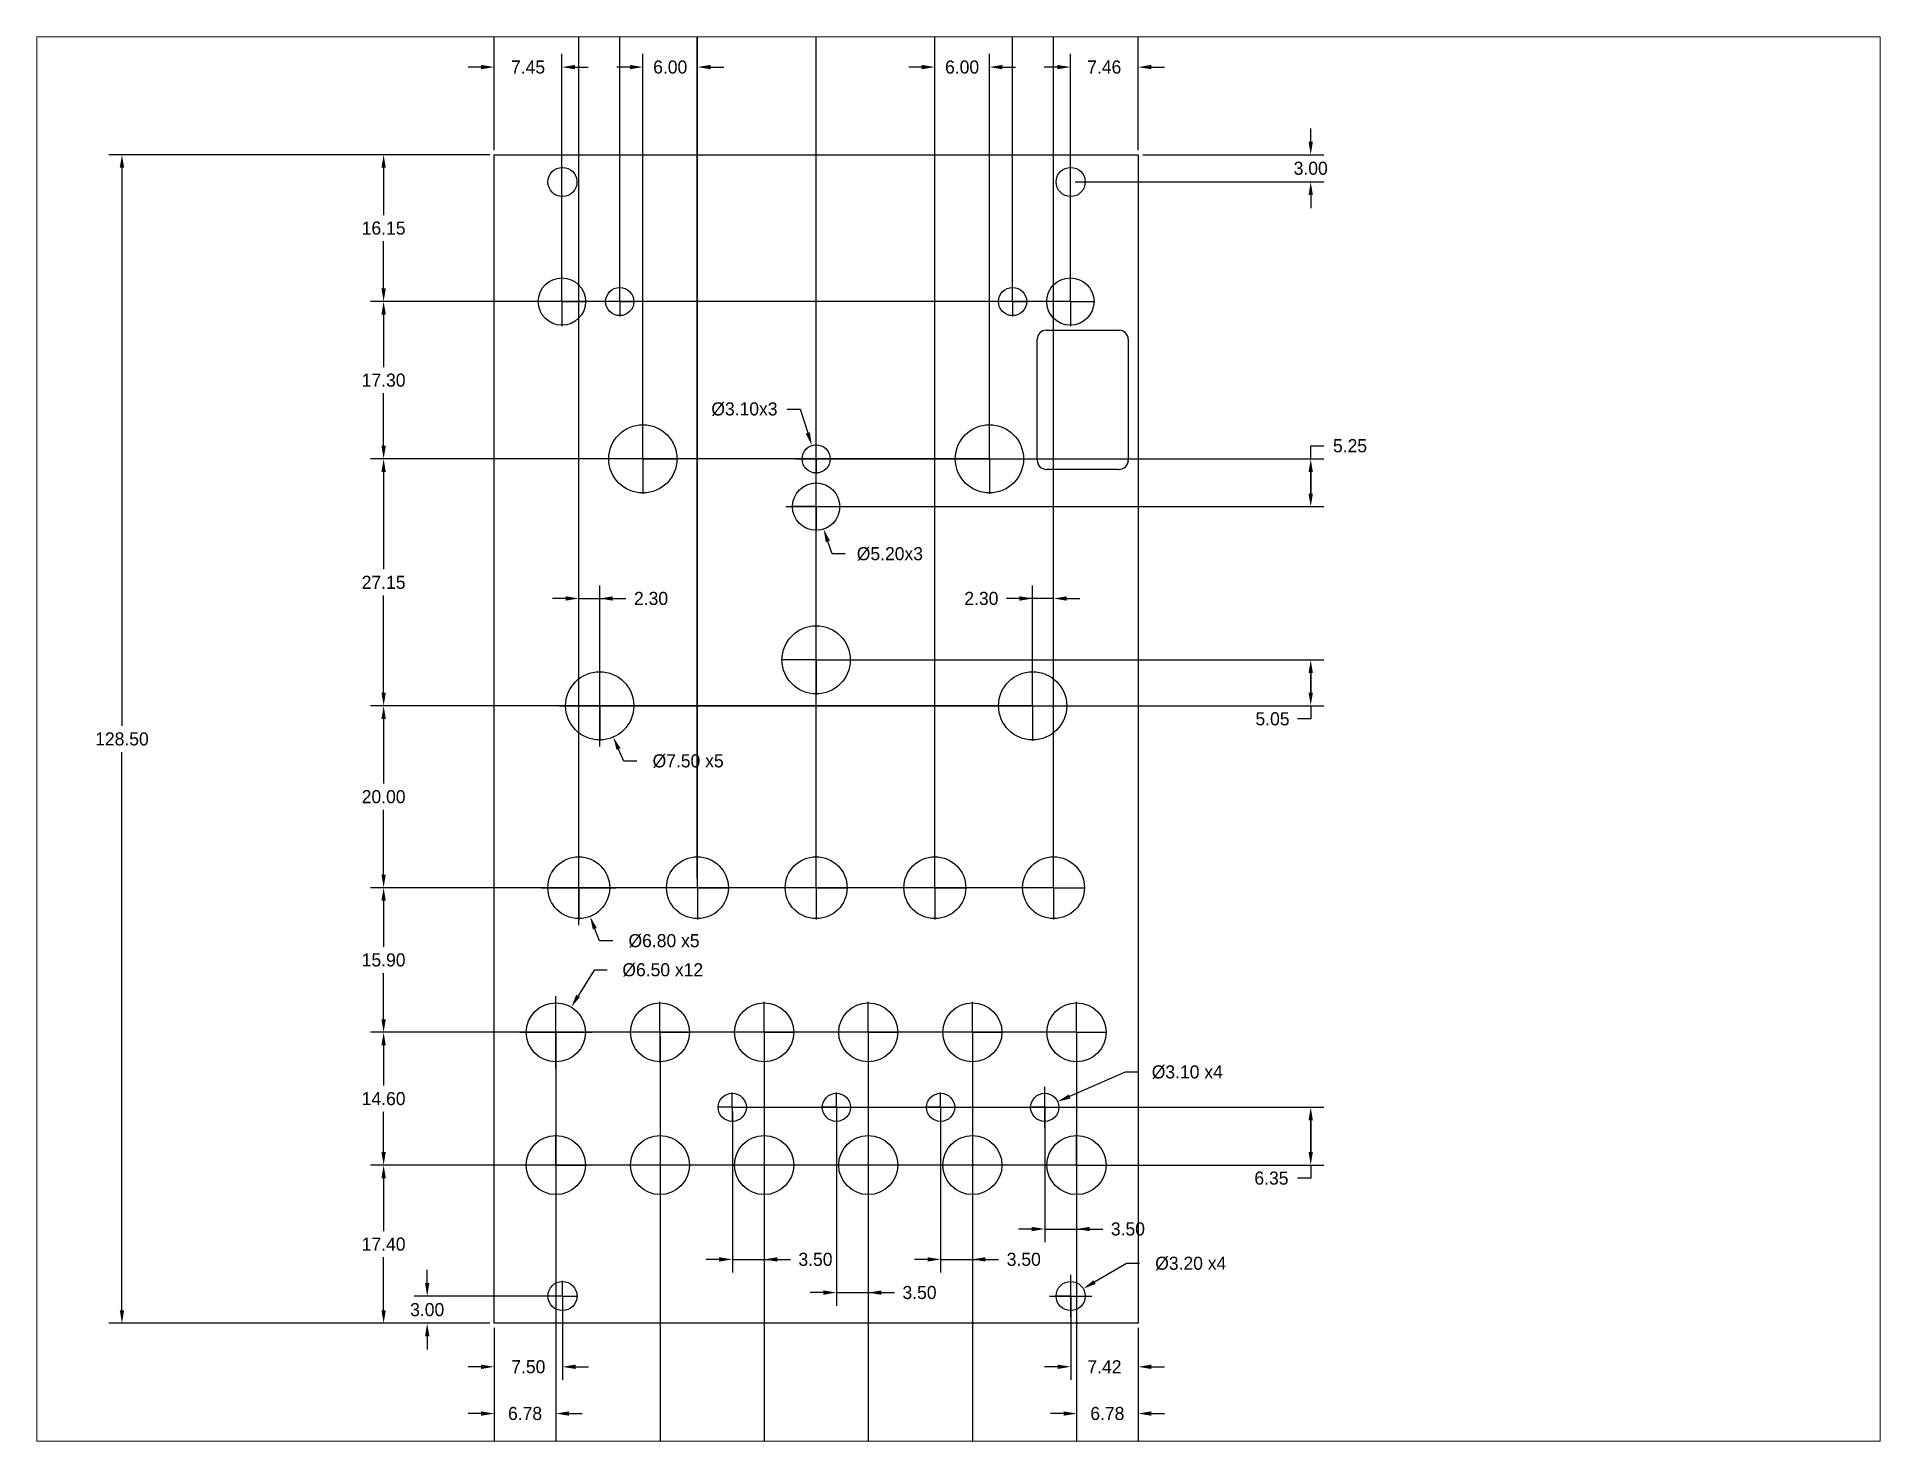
# Paper-space layout 'Sheet2' of a CAD drawing. Header units: millimetres. Extents: x 1.05 to 9.45, y 0.8 to 7.2.
# The model-space entities are those that its viewports show. They can reach past a viewport. Long polylines and large blocks are cut down to what shows.
import ezdxf

# ---------------------------------------------------------------- set-up
doc = ezdxf.new("R2010")
doc.units = ezdxf.units.MM
doc.header["$LTSCALE"] = 10
doc.header["$MEASUREMENT"] = 0
doc.header["$PDSIZE"] = -5
for name, color, linetype in [('Dimensions', 1, 'Continuous'), ('LamageArriere', 2, 'Continuous'), ('Panel', 7, 'Continuous')]:
    doc.layers.add(name, color=color, linetype=linetype)
doc.dimstyles.get("Standard").update_dxf_attribs({"dimscale": 8, "dimtxt": 0.18, "dimasz": 0.18, "dimexe": 0.18, "dimexo": 0.0625, "dimgap": 0.09, "dimtad": 0, "dimtih": 1, "dimtoh": 1, "dimzin": 0, "dimdsep": 46, "dimtxsty": 'Standard', "dimcen": -0.09, "dimadec": 0, "dimazin": 0, "dimtfac": 1, "dimtdec": 4, "dimtofl": 0, "dimtmove": 0, "dimatfit": 3, "dimfxl": 1, "dimtolj": 1, "dimtzin": 0, "dimarcsym": 0})

psp = doc.layouts.new('Sheet2')

msp = doc.modelspace()

# ---------------------------------------------------------------- blocks, each defined once
blk = doc.blocks.new('*D143')
at = {"layer": 'Defpoints', "color": 0}
for p in [(0.34, 0), (71.14, 0), (71.14, -43.05)]:
    blk.add_point(p, dxfattribs=at)
at = {"layer": 'Dimensions', "color": 0, "lineweight": -2}
for p, q in [((0.34, -0.5), (0.34, -44.49)), ((71.14, -0.5), (71.14, -44.49)), ((1.78, -43.05), (32.38, -43.05)), ((69.7, -43.05), (39.1, -43.05))]:
    blk.add_line(p, q, dxfattribs=at)
at = {"layer": 'Dimensions', "color": 0}
for points in [[(1.78, -42.81), (1.78, -43.29), (0.34, -43.05)], [(69.7, -43.29), (69.7, -42.81), (71.14, -43.05)]]:
    blk.add_solid(points, dxfattribs=at)
at = {"layer": 'Dimensions', "color": 0, "insert": (35.74, -43.05), "char_height": 1.44, "attachment_point": 5}
blk.add_mtext('\\A1;70.80', dxfattribs=at)
blk = doc.blocks.new('*D144')
at = {"layer": 'Defpoints', "color": 0}
for p in [(-40.59, 128.5), (0.34, 128.5), (0.34, 0)]:
    blk.add_point(p, dxfattribs=at)
at = {"layer": 'Dimensions', "color": 0, "lineweight": -2}
for p, q in [((-0.16, 128.5), (-42.03, 128.5)), ((-40.59, 127.06), (-40.59, 65.69)), ((-40.59, 1.44), (-40.59, 62.81)), ((-0.16, 0), (-42.03, 0))]:
    blk.add_line(p, q, dxfattribs=at)
at = {"layer": 'Dimensions', "color": 0}
for points in [[(-40.35, 127.06), (-40.83, 127.06), (-40.59, 128.5)], [(-40.83, 1.44), (-40.35, 1.44), (-40.59, 0)]]:
    blk.add_solid(points, dxfattribs=at)
at = {"layer": 'Dimensions', "color": 0, "insert": (-40.59, 64.25), "char_height": 1.44, "attachment_point": 5}
blk.add_mtext('\\A1;128.50', dxfattribs=at)
blk = doc.blocks.new('*D145')
at = {"layer": 'Defpoints', "color": 0}
for p in [(7.12, 32), (0.34, 0), (7.12, -9.92)]:
    blk.add_point(p, dxfattribs=at)
at = {"layer": 'Dimensions', "color": 0, "lineweight": -2}
for p, q in [((7.12, 31.5), (7.12, -11.36)), ((0.34, -0.5), (0.34, -11.36)), ((-1.1, -9.92), (-2.54, -9.92)), ((8.56, -9.92), (10, -9.92))]:
    blk.add_line(p, q, dxfattribs=at)
at = {"layer": 'Dimensions', "color": 0}
for points in [[(-1.1, -10.16), (-1.1, -9.68), (0.34, -9.92)], [(8.56, -9.68), (8.56, -10.16), (7.12, -9.92)]]:
    blk.add_solid(points, dxfattribs=at)
at = {"layer": 'Dimensions', "color": 0, "insert": (3.73, -9.92), "char_height": 1.44, "attachment_point": 5}
blk.add_mtext('\\A1;6.78', dxfattribs=at)
blk = doc.blocks.new('*D146')
at = {"layer": 'Defpoints', "color": 0}
for p in [(7.12, 32), (18.57, 32), (18.57, -15.67)]:
    blk.add_point(p, dxfattribs=at)
at = {"layer": 'Dimensions', "color": 0, "lineweight": -2}
for p, q in [((7.12, 31.5), (7.12, -17.11)), ((18.57, 31.5), (18.57, -17.11)), ((8.56, -15.67), (9.72, -15.67)), ((17.12, -15.67), (15.96, -15.67))]:
    blk.add_line(p, q, dxfattribs=at)
at = {"layer": 'Dimensions', "color": 0}
for points in [[(8.56, -15.43), (8.56, -15.91), (7.12, -15.67)], [(17.12, -15.91), (17.12, -15.43), (18.57, -15.67)]]:
    blk.add_solid(points, dxfattribs=at)
at = {"layer": 'Dimensions', "color": 0, "insert": (12.84, -15.67), "char_height": 1.44, "attachment_point": 5}
blk.add_mtext('\\A1;11.45', dxfattribs=at)
blk = doc.blocks.new('*D147')
at = {"layer": 'Defpoints', "color": 0}
for p in [(18.57, 32), (30.02, 32), (30.02, -15.67)]:
    blk.add_point(p, dxfattribs=at)
at = {"layer": 'Dimensions', "color": 0, "lineweight": -2}
for p, q in [((18.57, 31.5), (18.57, -17.11)), ((30.02, 31.5), (30.02, -17.11)), ((20.01, -15.67), (21.17, -15.67)), ((28.57, -15.67), (27.41, -15.67))]:
    blk.add_line(p, q, dxfattribs=at)
at = {"layer": 'Dimensions', "color": 0}
for points in [[(20.01, -15.43), (20.01, -15.91), (18.57, -15.67)], [(28.57, -15.91), (28.57, -15.43), (30.02, -15.67)]]:
    blk.add_solid(points, dxfattribs=at)
at = {"layer": 'Dimensions', "color": 0, "insert": (24.29, -15.67), "char_height": 1.44, "attachment_point": 5}
blk.add_mtext('\\A1;11.45', dxfattribs=at)
blk = doc.blocks.new('*D148')
at = {"layer": 'Defpoints', "color": 0}
for p in [(30.02, 32), (41.47, 32), (41.47, -15.67)]:
    blk.add_point(p, dxfattribs=at)
at = {"layer": 'Dimensions', "color": 0, "lineweight": -2}
for p, q in [((30.02, 31.5), (30.02, -17.11)), ((41.47, 31.5), (41.47, -17.11)), ((31.46, -15.67), (32.62, -15.67)), ((40.03, -15.67), (38.86, -15.67))]:
    blk.add_line(p, q, dxfattribs=at)
at = {"layer": 'Dimensions', "color": 0}
for points in [[(31.46, -15.43), (31.46, -15.91), (30.02, -15.67)], [(40.03, -15.91), (40.03, -15.43), (41.47, -15.67)]]:
    blk.add_solid(points, dxfattribs=at)
at = {"layer": 'Dimensions', "color": 0, "insert": (35.74, -15.67), "char_height": 1.44, "attachment_point": 5}
blk.add_mtext('\\A1;11.45', dxfattribs=at)
blk = doc.blocks.new('*D149')
at = {"layer": 'Defpoints', "color": 0}
for p in [(41.47, 32), (52.92, 32), (52.92, -15.67)]:
    blk.add_point(p, dxfattribs=at)
at = {"layer": 'Dimensions', "color": 0, "lineweight": -2}
for p, q in [((41.47, 31.5), (41.47, -17.11)), ((52.92, 31.5), (52.92, -17.11)), ((42.91, -15.67), (44.07, -15.67)), ((51.48, -15.67), (50.31, -15.67))]:
    blk.add_line(p, q, dxfattribs=at)
at = {"layer": 'Dimensions', "color": 0}
for points in [[(42.91, -15.43), (42.91, -15.91), (41.47, -15.67)], [(51.48, -15.91), (51.48, -15.43), (52.92, -15.67)]]:
    blk.add_solid(points, dxfattribs=at)
at = {"layer": 'Dimensions', "color": 0, "insert": (47.19, -15.67), "char_height": 1.44, "attachment_point": 5}
blk.add_mtext('\\A1;11.45', dxfattribs=at)
blk = doc.blocks.new('*D150')
at = {"layer": 'Defpoints', "color": 0}
for p in [(52.92, 32), (64.37, 32), (64.37, -15.67)]:
    blk.add_point(p, dxfattribs=at)
at = {"layer": 'Dimensions', "color": 0, "lineweight": -2}
for p, q in [((52.92, 31.5), (52.92, -17.11)), ((64.37, 31.5), (64.37, -17.11)), ((54.35, -15.67), (55.52, -15.67)), ((62.93, -15.67), (61.76, -15.67))]:
    blk.add_line(p, q, dxfattribs=at)
at = {"layer": 'Dimensions', "color": 0}
for points in [[(54.35, -15.43), (54.35, -15.91), (52.92, -15.67)], [(62.93, -15.91), (62.93, -15.43), (64.37, -15.67)]]:
    blk.add_solid(points, dxfattribs=at)
at = {"layer": 'Dimensions', "color": 0, "insert": (58.64, -15.67), "char_height": 1.44, "attachment_point": 5}
blk.add_mtext('\\A1;11.45', dxfattribs=at)
blk = doc.blocks.new('*D151')
at = {"layer": 'Defpoints', "color": 0}
for p in [(64.37, 32), (71.14, 0), (64.37, -9.92)]:
    blk.add_point(p, dxfattribs=at)
at = {"layer": 'Dimensions', "color": 0, "lineweight": -2}
for p, q in [((64.37, 31.5), (64.37, -11.36)), ((71.14, -0.5), (71.14, -11.36)), ((62.93, -9.92), (61.49, -9.92)), ((72.58, -9.92), (74.02, -9.92))]:
    blk.add_line(p, q, dxfattribs=at)
at = {"layer": 'Dimensions', "color": 0}
for points in [[(62.93, -10.16), (62.93, -9.68), (64.37, -9.92)], [(72.58, -9.68), (72.58, -10.16), (71.14, -9.92)]]:
    blk.add_solid(points, dxfattribs=at)
at = {"layer": 'Dimensions', "color": 0, "insert": (67.75, -9.92), "char_height": 1.44, "attachment_point": 5}
blk.add_mtext('\\A1;6.78', dxfattribs=at)
blk = doc.blocks.new('*D152')
at = {"layer": 'Defpoints', "color": 0}
for p in [(7.84, 3), (-7.03, 0), (0.34, 0)]:
    blk.add_point(p, dxfattribs=at)
at = {"layer": 'Dimensions', "color": 0, "lineweight": -2}
for p, q in [((-7.03, 4.44), (-7.03, 5.88)), ((7.34, 3), (-8.47, 3)), ((-0.16, 0), (-8.47, 0)), ((-7.03, -1.44), (-7.03, -2.88))]:
    blk.add_line(p, q, dxfattribs=at)
at = {"layer": 'Dimensions', "color": 0}
for points in [[(-7.27, 4.44), (-6.79, 4.44), (-7.03, 3)], [(-6.79, -1.44), (-7.27, -1.44), (-7.03, 0)]]:
    blk.add_solid(points, dxfattribs=at)
at = {"layer": 'Dimensions', "color": 0, "insert": (-7.03, 1.5), "char_height": 1.44, "attachment_point": 5}
blk.add_mtext('\\A1;3.00', dxfattribs=at)
blk = doc.blocks.new('*D153')
at = {"layer": 'Defpoints', "color": 0}
for p in [(63.72, 3), (71.14, 0), (63.72, -4.78)]:
    blk.add_point(p, dxfattribs=at)
at = {"layer": 'Dimensions', "color": 0, "lineweight": -2}
for p, q in [((63.72, 2.5), (63.72, -6.22)), ((71.14, -0.5), (71.14, -6.22)), ((62.28, -4.78), (60.84, -4.78)), ((72.58, -4.78), (74.02, -4.78))]:
    blk.add_line(p, q, dxfattribs=at)
at = {"layer": 'Dimensions', "color": 0}
for points in [[(62.28, -5.02), (62.28, -4.54), (63.72, -4.78)], [(72.58, -4.54), (72.58, -5.02), (71.14, -4.78)]]:
    blk.add_solid(points, dxfattribs=at)
at = {"layer": 'Dimensions', "color": 0, "insert": (67.43, -4.78), "char_height": 1.44, "attachment_point": 5}
blk.add_mtext('\\A1;7.42', dxfattribs=at)
blk = doc.blocks.new('*D154')
at = {"layer": 'Defpoints', "color": 0}
for p in [(7.84, 3), (0.34, 0), (7.84, -4.78)]:
    blk.add_point(p, dxfattribs=at)
at = {"layer": 'Dimensions', "color": 0, "lineweight": -2}
for p, q in [((7.84, 2.5), (7.84, -6.22)), ((0.34, -0.5), (0.34, -6.22)), ((-1.1, -4.78), (-2.54, -4.78)), ((9.28, -4.78), (10.72, -4.78))]:
    blk.add_line(p, q, dxfattribs=at)
at = {"layer": 'Dimensions', "color": 0}
for points in [[(-1.1, -5.02), (-1.1, -4.54), (0.34, -4.78)], [(9.28, -4.54), (9.28, -5.02), (7.84, -4.78)]]:
    blk.add_solid(points, dxfattribs=at)
at = {"layer": 'Dimensions', "color": 0, "insert": (4.09, -4.78), "char_height": 1.44, "attachment_point": 5}
blk.add_mtext('\\A1;7.50', dxfattribs=at)
blk = doc.blocks.new('*D157')
at = {"layer": 'Defpoints', "color": 0}
for p in [(52.92, 32), (49.42, 23.75), (52.92, 7.03)]:
    blk.add_point(p, dxfattribs=at)
at = {"layer": 'Dimensions', "color": 0, "lineweight": -2}
for p, q in [((52.92, 31.5), (52.92, 5.59)), ((49.42, 23.25), (49.42, 5.59)), ((47.98, 7.03), (46.54, 7.03)), ((49.42, 7.03), (55.8, 7.03))]:
    blk.add_line(p, q, dxfattribs=at)
at = {"layer": 'Dimensions', "color": 0}
for points in [[(47.98, 6.79), (47.98, 7.27), (49.42, 7.03)], [(54.35, 7.27), (54.35, 6.79), (52.92, 7.03)]]:
    blk.add_solid(points, dxfattribs=at)
at = {"layer": 'Dimensions', "color": 0, "insert": (58.56, 7.03), "char_height": 1.44, "attachment_point": 5}
blk.add_mtext('\\A1;3.50', dxfattribs=at)
blk = doc.blocks.new('*D158')
at = {"layer": 'Defpoints', "color": 0}
for p in [(37.97, 23.75), (41.47, 17.4), (41.47, 3.38)]:
    blk.add_point(p, dxfattribs=at)
at = {"layer": 'Dimensions', "color": 0, "lineweight": -2}
for p, q in [((37.97, 23.25), (37.97, 1.94)), ((41.47, 16.9), (41.47, 1.94)), ((36.53, 3.38), (35.09, 3.38)), ((37.97, 3.38), (44.34, 3.38))]:
    blk.add_line(p, q, dxfattribs=at)
at = {"layer": 'Dimensions', "color": 0}
for points in [[(36.53, 3.14), (36.53, 3.62), (37.97, 3.38)], [(42.91, 3.62), (42.91, 3.14), (41.47, 3.38)]]:
    blk.add_solid(points, dxfattribs=at)
at = {"layer": 'Dimensions', "color": 0, "insert": (47.1, 3.38), "char_height": 1.44, "attachment_point": 5}
blk.add_mtext('\\A1;3.50', dxfattribs=at)
blk = doc.blocks.new('*D159')
at = {"layer": 'Defpoints', "color": 0}
for p in [(30.02, 32), (26.52, 23.75), (30.02, 7.03)]:
    blk.add_point(p, dxfattribs=at)
at = {"layer": 'Dimensions', "color": 0, "lineweight": -2}
for p, q in [((30.02, 31.5), (30.02, 5.59)), ((26.52, 23.25), (26.52, 5.59)), ((25.07, 7.03), (23.64, 7.03)), ((26.52, 7.03), (32.9, 7.03))]:
    blk.add_line(p, q, dxfattribs=at)
at = {"layer": 'Dimensions', "color": 0}
for points in [[(25.07, 6.79), (25.07, 7.27), (26.52, 7.03)], [(31.46, 7.27), (31.46, 6.79), (30.02, 7.03)]]:
    blk.add_solid(points, dxfattribs=at)
at = {"layer": 'Dimensions', "color": 0, "insert": (35.66, 7.03), "char_height": 1.44, "attachment_point": 5}
blk.add_mtext('\\A1;3.50', dxfattribs=at)
blk = doc.blocks.new('*D160')
at = {"layer": 'Defpoints', "color": 0}
for p in [(60.87, 23.75), (64.37, 17.4), (64.37, 10.37)]:
    blk.add_point(p, dxfattribs=at)
at = {"layer": 'Dimensions', "color": 0, "lineweight": -2}
for p, q in [((60.87, 23.25), (60.87, 8.93)), ((64.37, 16.9), (64.37, 8.93)), ((59.43, 10.37), (57.99, 10.37)), ((60.87, 10.37), (67.25, 10.37))]:
    blk.add_line(p, q, dxfattribs=at)
at = {"layer": 'Dimensions', "color": 0}
for points in [[(59.43, 10.13), (59.43, 10.61), (60.87, 10.37)], [(65.81, 10.61), (65.81, 10.13), (64.37, 10.37)]]:
    blk.add_solid(points, dxfattribs=at)
at = {"layer": 'Dimensions', "color": 0, "insert": (70.01, 10.37), "char_height": 1.44, "attachment_point": 5}
blk.add_mtext('\\A1;3.50', dxfattribs=at)
blk = doc.blocks.new('*D161')
at = {"layer": 'Defpoints', "color": 0}
for p in [(64.37, 17.4), (-11.82, 0), (0.34, 0)]:
    blk.add_point(p, dxfattribs=at)
at = {"layer": 'Dimensions', "color": 0, "lineweight": -2}
for p, q in [((63.87, 17.4), (-13.26, 17.4)), ((-11.82, 15.96), (-11.82, 10.14)), ((-11.82, 1.44), (-11.82, 7.26)), ((-0.16, 0), (-13.26, 0))]:
    blk.add_line(p, q, dxfattribs=at)
at = {"layer": 'Dimensions', "color": 0}
for points in [[(-11.58, 15.96), (-12.06, 15.96), (-11.82, 17.4)], [(-12.06, 1.44), (-11.58, 1.44), (-11.82, 0)]]:
    blk.add_solid(points, dxfattribs=at)
at = {"layer": 'Dimensions', "color": 0, "insert": (-11.82, 8.7), "char_height": 1.44, "attachment_point": 5}
blk.add_mtext('\\A1;17.40', dxfattribs=at)
blk = doc.blocks.new('*D162')
at = {"layer": 'Defpoints', "color": 0}
for p in [(64.37, 32), (-11.82, 17.4), (64.37, 17.4)]:
    blk.add_point(p, dxfattribs=at)
at = {"layer": 'Dimensions', "color": 0, "lineweight": -2}
for p, q in [((63.87, 32), (-13.26, 32)), ((-11.82, 30.56), (-11.82, 26.14)), ((-11.82, 18.84), (-11.82, 23.26)), ((63.87, 17.4), (-13.26, 17.4))]:
    blk.add_line(p, q, dxfattribs=at)
at = {"layer": 'Dimensions', "color": 0}
for points in [[(-11.58, 30.56), (-12.06, 30.56), (-11.82, 32)], [(-12.06, 18.84), (-11.58, 18.84), (-11.82, 17.4)]]:
    blk.add_solid(points, dxfattribs=at)
at = {"layer": 'Dimensions', "color": 0, "insert": (-11.82, 24.7), "char_height": 1.44, "attachment_point": 5}
blk.add_mtext('\\A1;14.60', dxfattribs=at)
blk = doc.blocks.new('*D164')
at = {"layer": 'Defpoints', "color": 0}
for p in [(0.34, 138.13), (0.34, 128.5), (7.79, 112.35)]:
    blk.add_point(p, dxfattribs=at)
at = {"layer": 'Dimensions', "color": 0, "lineweight": -2}
for p, q in [((-1.1, 138.13), (-2.54, 138.13)), ((0.34, 129), (0.34, 139.57)), ((7.79, 112.85), (7.79, 139.57)), ((9.23, 138.13), (10.66, 138.13))]:
    blk.add_line(p, q, dxfattribs=at)
at = {"layer": 'Dimensions', "color": 0}
for points in [[(-1.1, 137.89), (-1.1, 138.37), (0.34, 138.13)], [(9.23, 138.37), (9.23, 137.89), (7.79, 138.13)]]:
    blk.add_solid(points, dxfattribs=at)
at = {"layer": 'Dimensions', "color": 0, "insert": (4.06, 138.13), "char_height": 1.44, "attachment_point": 5}
blk.add_mtext('\\A1;7.45', dxfattribs=at)
blk = doc.blocks.new('*D165')
at = {"layer": 'Defpoints', "color": 0}
for p in [(0.34, 147.28), (0.34, 128.5), (9.64, 47.9)]:
    blk.add_point(p, dxfattribs=at)
at = {"layer": 'Dimensions', "color": 0, "lineweight": -2}
for p, q in [((0.34, 129), (0.34, 148.72)), ((9.64, 48.4), (9.64, 148.72)), ((-1.1, 147.28), (-2.54, 147.28)), ((11.07, 147.28), (12.52, 147.28))]:
    blk.add_line(p, q, dxfattribs=at)
at = {"layer": 'Dimensions', "color": 0}
for points in [[(-1.1, 147.04), (-1.1, 147.52), (0.34, 147.28)], [(11.07, 147.52), (11.07, 147.04), (9.64, 147.28)]]:
    blk.add_solid(points, dxfattribs=at)
at = {"layer": 'Dimensions', "color": 0, "insert": (4.99, 147.28), "char_height": 1.44, "attachment_point": 5}
blk.add_mtext('\\A1;9.30', dxfattribs=at)
blk = doc.blocks.new('*D172')
at = {"layer": 'Defpoints', "color": 0}
for p in [(61.84, 147.28), (71.14, 128.5), (61.84, 47.9)]:
    blk.add_point(p, dxfattribs=at)
at = {"layer": 'Dimensions', "color": 0, "lineweight": -2}
for p, q in [((61.84, 48.4), (61.84, 148.72)), ((71.14, 129), (71.14, 148.72)), ((60.4, 147.28), (58.96, 147.28)), ((72.58, 147.28), (74.02, 147.28))]:
    blk.add_line(p, q, dxfattribs=at)
at = {"layer": 'Dimensions', "color": 0}
for points in [[(60.4, 147.04), (60.4, 147.52), (61.84, 147.28)], [(72.58, 147.52), (72.58, 147.04), (71.14, 147.28)]]:
    blk.add_solid(points, dxfattribs=at)
at = {"layer": 'Dimensions', "color": 0, "insert": (66.49, 147.28), "char_height": 1.44, "attachment_point": 5}
blk.add_mtext('\\A1;9.31', dxfattribs=at)
blk = doc.blocks.new('*D173')
at = {"layer": 'Defpoints', "color": 0}
for p in [(22.69, 138.13), (16.69, 95.05), (22.69, 47.9)]:
    blk.add_point(p, dxfattribs=at)
at = {"layer": 'Dimensions', "color": 0, "lineweight": -2}
for p, q in [((15.25, 138.13), (13.81, 138.13)), ((16.69, 95.55), (16.69, 139.57)), ((22.69, 48.4), (22.69, 139.57)), ((24.13, 138.13), (25.57, 138.13))]:
    blk.add_line(p, q, dxfattribs=at)
at = {"layer": 'Dimensions', "color": 0}
for points in [[(15.25, 137.89), (15.25, 138.37), (16.69, 138.13)], [(24.13, 138.37), (24.13, 137.89), (22.69, 138.13)]]:
    blk.add_solid(points, dxfattribs=at)
at = {"layer": 'Dimensions', "color": 0, "insert": (19.69, 138.13), "char_height": 1.44, "attachment_point": 5}
blk.add_mtext('\\A1;6.00', dxfattribs=at)
blk = doc.blocks.new('*D174')
at = {"layer": 'Defpoints', "color": 0}
for p in [(48.78, 138.13), (54.78, 95.05), (48.78, 47.9)]:
    blk.add_point(p, dxfattribs=at)
at = {"layer": 'Dimensions', "color": 0, "lineweight": -2}
for p, q in [((47.34, 138.13), (45.91, 138.13)), ((48.78, 48.4), (48.78, 139.57)), ((54.78, 95.55), (54.78, 139.57)), ((56.22, 138.13), (57.66, 138.13))]:
    blk.add_line(p, q, dxfattribs=at)
at = {"layer": 'Dimensions', "color": 0}
for points in [[(47.34, 137.89), (47.34, 138.37), (48.78, 138.13)], [(56.22, 138.37), (56.22, 137.89), (54.78, 138.13)]]:
    blk.add_solid(points, dxfattribs=at)
at = {"layer": 'Dimensions', "color": 0, "insert": (51.78, 138.13), "char_height": 1.44, "attachment_point": 5}
blk.add_mtext('\\A1;6.00', dxfattribs=at)
blk = doc.blocks.new('*D175')
at = {"layer": 'Defpoints', "color": 0}
for p in [(22.67, 161.89), (9.64, 47.9), (22.67, 48.4)]:
    blk.add_point(p, dxfattribs=at)
at = {"layer": 'Dimensions', "color": 0, "lineweight": -2}
for p, q in [((9.64, 48.4), (9.64, 163.33)), ((22.67, 48.9), (22.67, 163.33)), ((11.07, 161.89), (12.91, 161.89)), ((21.23, 161.89), (19.39, 161.89))]:
    blk.add_line(p, q, dxfattribs=at)
at = {"layer": 'Dimensions', "color": 0}
for points in [[(11.07, 162.13), (11.07, 161.65), (9.64, 161.89)], [(21.23, 161.65), (21.23, 162.13), (22.67, 161.89)]]:
    blk.add_solid(points, dxfattribs=at)
at = {"layer": 'Dimensions', "color": 0, "insert": (16.15, 161.89), "char_height": 1.44, "attachment_point": 5}
blk.add_mtext('\\A1;13.03', dxfattribs=at)
blk = doc.blocks.new('*D176')
at = {"layer": 'Defpoints', "color": 0}
for p in [(35.73, 161.89), (22.69, 47.9), (35.73, 47.9)]:
    blk.add_point(p, dxfattribs=at)
at = {"layer": 'Dimensions', "color": 0, "lineweight": -2}
for p, q in [((22.69, 48.4), (22.69, 163.33)), ((35.73, 48.4), (35.73, 163.33)), ((24.13, 161.89), (25.97, 161.89)), ((34.3, 161.89), (32.45, 161.89))]:
    blk.add_line(p, q, dxfattribs=at)
at = {"layer": 'Dimensions', "color": 0}
for points in [[(24.13, 162.13), (24.13, 161.65), (22.69, 161.89)], [(34.3, 161.65), (34.3, 162.13), (35.73, 161.89)]]:
    blk.add_solid(points, dxfattribs=at)
at = {"layer": 'Dimensions', "color": 0, "insert": (29.21, 161.89), "char_height": 1.44, "attachment_point": 5}
blk.add_mtext('\\A1;13.05', dxfattribs=at)
blk = doc.blocks.new('*D177')
at = {"layer": 'Defpoints', "color": 0}
for p in [(48.78, 161.89), (35.73, 47.9), (48.78, 47.9)]:
    blk.add_point(p, dxfattribs=at)
at = {"layer": 'Dimensions', "color": 0, "lineweight": -2}
for p, q in [((35.73, 48.4), (35.73, 163.33)), ((48.78, 48.4), (48.78, 163.33)), ((37.17, 161.89), (39.02, 161.89)), ((47.34, 161.89), (45.5, 161.89))]:
    blk.add_line(p, q, dxfattribs=at)
at = {"layer": 'Dimensions', "color": 0}
for points in [[(37.17, 162.13), (37.17, 161.65), (35.73, 161.89)], [(47.34, 161.65), (47.34, 162.13), (48.78, 161.89)]]:
    blk.add_solid(points, dxfattribs=at)
at = {"layer": 'Dimensions', "color": 0, "insert": (42.26, 161.89), "char_height": 1.44, "attachment_point": 5}
blk.add_mtext('\\A1;13.05', dxfattribs=at)
blk = doc.blocks.new('*D178')
at = {"layer": 'Defpoints', "color": 0}
for p in [(61.84, 161.89), (48.78, 47.9), (61.84, 47.9)]:
    blk.add_point(p, dxfattribs=at)
at = {"layer": 'Dimensions', "color": 0, "lineweight": -2}
for p, q in [((48.78, 48.4), (48.78, 163.33)), ((61.84, 48.4), (61.84, 163.33)), ((50.22, 161.89), (52.07, 161.89)), ((60.4, 161.89), (58.55, 161.89))]:
    blk.add_line(p, q, dxfattribs=at)
at = {"layer": 'Dimensions', "color": 0}
for points in [[(50.22, 162.13), (50.22, 161.65), (48.78, 161.89)], [(60.4, 161.65), (60.4, 162.13), (61.84, 161.89)]]:
    blk.add_solid(points, dxfattribs=at)
at = {"layer": 'Dimensions', "color": 0, "insert": (55.31, 161.89), "char_height": 1.44, "attachment_point": 5}
blk.add_mtext('\\A1;13.05', dxfattribs=at)
blk = doc.blocks.new('*D180')
at = {"layer": 'Defpoints', "color": 0}
for p in [(14.14, 154.61), (14.14, 112.35), (22.69, 47.9)]:
    blk.add_point(p, dxfattribs=at)
at = {"layer": 'Dimensions', "color": 0, "lineweight": -2}
for p, q in [((12.7, 154.61), (11.26, 154.61)), ((14.14, 112.85), (14.14, 156.05)), ((22.69, 48.4), (22.69, 156.05)), ((24.13, 154.61), (25.57, 154.61))]:
    blk.add_line(p, q, dxfattribs=at)
at = {"layer": 'Dimensions', "color": 0}
for points in [[(12.7, 154.37), (12.7, 154.85), (14.14, 154.61)], [(24.13, 154.85), (24.13, 154.37), (22.69, 154.61)]]:
    blk.add_solid(points, dxfattribs=at)
at = {"layer": 'Dimensions', "color": 0, "insert": (18.41, 154.61), "char_height": 1.44, "attachment_point": 5}
blk.add_mtext('\\A1;8.55', dxfattribs=at)
blk = doc.blocks.new('*D181')
at = {"layer": 'Defpoints', "color": 0}
for p in [(57.34, 154.61), (57.34, 112.35), (48.78, 47.9)]:
    blk.add_point(p, dxfattribs=at)
at = {"layer": 'Dimensions', "color": 0, "lineweight": -2}
for p, q in [((47.34, 154.61), (45.91, 154.61)), ((48.78, 48.4), (48.78, 156.05)), ((57.34, 112.85), (57.34, 156.05)), ((58.78, 154.61), (60.22, 154.61))]:
    blk.add_line(p, q, dxfattribs=at)
at = {"layer": 'Dimensions', "color": 0}
for points in [[(47.34, 154.37), (47.34, 154.85), (48.78, 154.61)], [(58.78, 154.85), (58.78, 154.37), (57.34, 154.61)]]:
    blk.add_solid(points, dxfattribs=at)
at = {"layer": 'Dimensions', "color": 0, "insert": (53.06, 154.61), "char_height": 1.44, "attachment_point": 5}
blk.add_mtext('\\A1;8.55', dxfattribs=at)
blk = doc.blocks.new('*D182')
at = {"layer": 'Defpoints', "color": 0}
for p in [(63.69, 138.13), (71.14, 128.5), (63.69, 112.35)]:
    blk.add_point(p, dxfattribs=at)
at = {"layer": 'Dimensions', "color": 0, "lineweight": -2}
for p, q in [((62.24, 138.13), (60.81, 138.13)), ((63.69, 112.85), (63.69, 139.57)), ((71.14, 129), (71.14, 139.57)), ((72.58, 138.13), (74.02, 138.13))]:
    blk.add_line(p, q, dxfattribs=at)
at = {"layer": 'Dimensions', "color": 0}
for points in [[(62.24, 137.89), (62.24, 138.37), (63.69, 138.13)], [(72.58, 138.37), (72.58, 137.89), (71.14, 138.13)]]:
    blk.add_solid(points, dxfattribs=at)
at = {"layer": 'Dimensions', "color": 0, "insert": (67.41, 138.13), "char_height": 1.44, "attachment_point": 5}
blk.add_mtext('\\A1;7.46', dxfattribs=at)
blk = doc.blocks.new('*D183')
at = {"layer": 'Defpoints', "color": 0}
for p in [(-11.82, 47.9), (61.84, 47.9), (64.37, 32)]:
    blk.add_point(p, dxfattribs=at)
at = {"layer": 'Dimensions', "color": 0, "lineweight": -2}
for p, q in [((61.34, 47.9), (-13.26, 47.9)), ((-11.82, 46.46), (-11.82, 41.39)), ((-11.82, 33.44), (-11.82, 38.51)), ((63.87, 32), (-13.26, 32))]:
    blk.add_line(p, q, dxfattribs=at)
at = {"layer": 'Dimensions', "color": 0}
for points in [[(-11.58, 46.46), (-12.06, 46.46), (-11.82, 47.9)], [(-12.06, 33.44), (-11.58, 33.44), (-11.82, 32)]]:
    blk.add_solid(points, dxfattribs=at)
at = {"layer": 'Dimensions', "color": 0, "insert": (-11.82, 39.95), "char_height": 1.44, "attachment_point": 5}
blk.add_mtext('\\A1;15.90', dxfattribs=at)
blk = doc.blocks.new('*D185')
at = {"layer": 'Defpoints', "color": 0}
for p in [(-11.82, 95.05), (54.78, 95.05), (59.53, 67.9)]:
    blk.add_point(p, dxfattribs=at)
at = {"layer": 'Dimensions', "color": 0, "lineweight": -2}
for p, q in [((54.28, 95.05), (-13.26, 95.05)), ((-11.82, 93.61), (-11.82, 82.91)), ((-11.82, 69.34), (-11.82, 80.03)), ((59.03, 67.9), (-13.26, 67.9))]:
    blk.add_line(p, q, dxfattribs=at)
at = {"layer": 'Dimensions', "color": 0}
for points in [[(-11.58, 93.61), (-12.06, 93.61), (-11.82, 95.05)], [(-12.06, 69.34), (-11.58, 69.34), (-11.82, 67.9)]]:
    blk.add_solid(points, dxfattribs=at)
at = {"layer": 'Dimensions', "color": 0, "insert": (-11.82, 81.47), "char_height": 1.44, "attachment_point": 5}
blk.add_mtext('\\A1;27.15', dxfattribs=at)
blk = doc.blocks.new('*D186')
at = {"layer": 'Defpoints', "color": 0}
for p in [(63.69, 112.35), (-11.82, 95.05), (54.28, 95.05)]:
    blk.add_point(p, dxfattribs=at)
at = {"layer": 'Dimensions', "color": 0, "lineweight": -2}
for p, q in [((63.19, 112.35), (-13.26, 112.35)), ((-11.82, 110.91), (-11.82, 105.14)), ((-11.82, 96.49), (-11.82, 102.26)), ((53.78, 95.05), (-13.26, 95.05))]:
    blk.add_line(p, q, dxfattribs=at)
at = {"layer": 'Dimensions', "color": 0}
for points in [[(-11.58, 110.91), (-12.06, 110.91), (-11.82, 112.35)], [(-12.06, 96.49), (-11.58, 96.49), (-11.82, 95.05)]]:
    blk.add_solid(points, dxfattribs=at)
at = {"layer": 'Dimensions', "color": 0, "insert": (-11.82, 103.7), "char_height": 1.44, "attachment_point": 5}
blk.add_mtext('\\A1;17.30', dxfattribs=at)
blk = doc.blocks.new('*D189')
at = {"layer": 'Defpoints', "color": 0}
for p in [(35.73, 72.95), (11.94, 67.9), (90.11, 67.9)]:
    blk.add_point(p, dxfattribs=at)
at = {"layer": 'Dimensions', "color": 0, "lineweight": -2}
for p, q in [((36.23, 72.95), (91.55, 72.95)), ((90.11, 71.51), (90.11, 69.34)), ((90.11, 69.34), (90.11, 71.51)), ((12.44, 67.9), (91.55, 67.9)), ((90.11, 67.9), (90.11, 66.46)), ((90.11, 66.46), (88.67, 66.46))]:
    blk.add_line(p, q, dxfattribs=at)
at = {"layer": 'Dimensions', "color": 0}
for points in [[(90.35, 71.51), (89.87, 71.51), (90.11, 72.95)], [(89.87, 69.34), (90.35, 69.34), (90.11, 67.9)]]:
    blk.add_solid(points, dxfattribs=at)
at = {"layer": 'Dimensions', "color": 0, "insert": (85.91, 66.46), "char_height": 1.44, "attachment_point": 5}
blk.add_mtext('\\A1;5.05', dxfattribs=at)
blk = doc.blocks.new('*D190')
at = {"layer": 'Defpoints', "color": 0}
for p in [(35.73, 95.05), (90.11, 95.05), (35.73, 89.8)]:
    blk.add_point(p, dxfattribs=at)
at = {"layer": 'Dimensions', "color": 0, "lineweight": -2}
for p, q in [((90.11, 96.49), (91.55, 96.49)), ((90.11, 95.05), (90.11, 96.49)), ((36.23, 95.05), (91.55, 95.05)), ((90.11, 91.24), (90.11, 93.61)), ((90.11, 93.61), (90.11, 91.24)), ((36.23, 89.8), (91.55, 89.8))]:
    blk.add_line(p, q, dxfattribs=at)
at = {"layer": 'Dimensions', "color": 0}
for points in [[(90.35, 93.61), (89.87, 93.61), (90.11, 95.05)], [(89.87, 91.24), (90.35, 91.24), (90.11, 89.8)]]:
    blk.add_solid(points, dxfattribs=at)
at = {"layer": 'Dimensions', "color": 0, "insert": (94.43, 96.49), "char_height": 1.44, "attachment_point": 5}
blk.add_mtext('\\A1;5.25', dxfattribs=at)
blk = doc.blocks.new('*D191')
at = {"layer": 'Defpoints', "color": 0}
for p in [(-11.82, 67.9), (59.53, 67.9), (61.84, 47.9)]:
    blk.add_point(p, dxfattribs=at)
at = {"layer": 'Dimensions', "color": 0, "lineweight": -2}
for p, q in [((59.03, 67.9), (-13.26, 67.9)), ((-11.82, 66.46), (-11.82, 59.34)), ((-11.82, 49.34), (-11.82, 56.46)), ((61.34, 47.9), (-13.26, 47.9))]:
    blk.add_line(p, q, dxfattribs=at)
at = {"layer": 'Dimensions', "color": 0}
for points in [[(-11.58, 66.46), (-12.06, 66.46), (-11.82, 67.9)], [(-12.06, 49.34), (-11.58, 49.34), (-11.82, 47.9)]]:
    blk.add_solid(points, dxfattribs=at)
at = {"layer": 'Dimensions', "color": 0, "insert": (-11.82, 57.9), "char_height": 1.44, "attachment_point": 5}
blk.add_mtext('\\A1;20.00', dxfattribs=at)
blk = doc.blocks.new('*D192')
at = {"layer": 'Defpoints', "color": 0}
for p in [(11.94, 79.7), (11.94, 67.9), (9.64, 47.9)]:
    blk.add_point(p, dxfattribs=at)
at = {"layer": 'Dimensions', "color": 0, "lineweight": -2}
for p, q in [((9.64, 48.4), (9.64, 81.14)), ((11.94, 68.4), (11.94, 81.14)), ((8.2, 79.7), (6.76, 79.7)), ((9.64, 79.7), (14.81, 79.7))]:
    blk.add_line(p, q, dxfattribs=at)
at = {"layer": 'Dimensions', "color": 0}
for points in [[(8.2, 79.46), (8.2, 79.94), (9.64, 79.7)], [(13.38, 79.94), (13.38, 79.46), (11.94, 79.7)]]:
    blk.add_solid(points, dxfattribs=at)
at = {"layer": 'Dimensions', "color": 0, "insert": (17.58, 79.7), "char_height": 1.44, "attachment_point": 5}
blk.add_mtext('\\A1;2.30', dxfattribs=at)
blk = doc.blocks.new('*D193')
at = {"layer": 'Defpoints', "color": 0}
for p in [(59.53, 79.7), (59.53, 67.9), (61.84, 47.9)]:
    blk.add_point(p, dxfattribs=at)
at = {"layer": 'Dimensions', "color": 0, "lineweight": -2}
for p, q in [((59.53, 68.4), (59.53, 81.14)), ((61.84, 48.4), (61.84, 81.14)), ((61.84, 79.7), (56.66, 79.7)), ((63.28, 79.7), (64.72, 79.7))]:
    blk.add_line(p, q, dxfattribs=at)
at = {"layer": 'Dimensions', "color": 0}
for points in [[(58.09, 79.46), (58.09, 79.94), (59.53, 79.7)], [(63.28, 79.94), (63.28, 79.46), (61.84, 79.7)]]:
    blk.add_solid(points, dxfattribs=at)
at = {"layer": 'Dimensions', "color": 0, "insert": (53.9, 79.7), "char_height": 1.44, "attachment_point": 5}
blk.add_mtext('\\A1;2.30', dxfattribs=at)
blk = doc.blocks.new('*D194')
at = {"layer": 'Defpoints', "color": 0}
for p in [(-11.82, 128.5), (0.34, 128.5), (63.69, 112.35)]:
    blk.add_point(p, dxfattribs=at)
at = {"layer": 'Dimensions', "color": 0, "lineweight": -2}
for p, q in [((-0.16, 128.5), (-13.26, 128.5)), ((-11.82, 127.06), (-11.82, 121.86)), ((-11.82, 113.79), (-11.82, 118.98)), ((63.19, 112.35), (-13.26, 112.35))]:
    blk.add_line(p, q, dxfattribs=at)
at = {"layer": 'Dimensions', "color": 0}
for points in [[(-11.58, 127.06), (-12.06, 127.06), (-11.82, 128.5)], [(-12.06, 113.79), (-11.58, 113.79), (-11.82, 112.35)]]:
    blk.add_solid(points, dxfattribs=at)
at = {"layer": 'Dimensions', "color": 0, "insert": (-11.82, 120.42), "char_height": 1.44, "attachment_point": 5}
blk.add_mtext('\\A1;16.15', dxfattribs=at)
blk = doc.blocks.new('*D195')
at = {"layer": 'Defpoints', "color": 0}
for p in [(71.14, 128.5), (90.11, 128.5), (63.72, 125.5)]:
    blk.add_point(p, dxfattribs=at)
at = {"layer": 'Dimensions', "color": 0, "lineweight": -2}
for p, q in [((90.11, 129.94), (90.11, 131.38)), ((71.64, 128.5), (91.55, 128.5)), ((64.22, 125.5), (91.55, 125.5)), ((90.11, 124.06), (90.11, 122.62))]:
    blk.add_line(p, q, dxfattribs=at)
at = {"layer": 'Dimensions', "color": 0}
for points in [[(89.87, 129.94), (90.35, 129.94), (90.11, 128.5)], [(90.35, 124.06), (89.87, 124.06), (90.11, 125.5)]]:
    blk.add_solid(points, dxfattribs=at)
at = {"layer": 'Dimensions', "color": 0, "insert": (90.11, 127), "char_height": 1.44, "attachment_point": 5}
blk.add_mtext('\\A1;3.00', dxfattribs=at)
blk = doc.blocks.new('*D197')
at = {"layer": 'Defpoints', "color": 0}
for p in [(35.26, 96.53), (36.21, 93.57)]:
    blk.add_point(p, dxfattribs=at)
at = {"layer": 'Dimensions', "color": 0, "lineweight": -2}
for p, q in [((32.53, 100.52), (33.97, 100.52)), ((33.97, 100.52), (34.82, 97.9))]:
    blk.add_line(p, q, dxfattribs=at)
at = {"layer": 'Dimensions', "color": 0}
for p, q in [((35.73, 92.78), (35.73, 97.32)), ((33.47, 95.05), (38.01, 95.05))]:
    blk.add_line(p, q, dxfattribs=at)
blk.add_solid([(34.59, 97.82), (35.05, 97.97), (35.26, 96.53)], dxfattribs=at)
at = {"layer": 'Dimensions', "color": 0, "insert": (27.85, 100.52), "char_height": 1.44, "attachment_point": 5}
blk.add_mtext('\\A1;%%c3.10x3', dxfattribs=at)
blk = doc.blocks.new('*D198')
at = {"layer": 'Defpoints', "color": 0}
for p in [(34.91, 92.27), (36.56, 87.33)]:
    blk.add_point(p, dxfattribs=at)
at = {"layer": 'Dimensions', "color": 0}
for p, q in [((35.73, 86.48), (35.73, 93.12)), ((32.41, 89.8), (39.05, 89.8))]:
    blk.add_line(p, q, dxfattribs=at)
at = {"layer": 'Dimensions', "color": 0, "lineweight": -2}
for p, q in [((37.48, 84.6), (37.02, 85.97)), ((38.92, 84.6), (37.48, 84.6))]:
    blk.add_line(p, q, dxfattribs=at)
at = {"layer": 'Dimensions', "color": 0}
blk.add_solid([(37.25, 86.05), (36.79, 85.89), (36.56, 87.33)], dxfattribs=at)
at = {"layer": 'Dimensions', "color": 0, "insert": (43.84, 84.6), "char_height": 1.44, "attachment_point": 5}
blk.add_mtext('\\A1;%%c5.20x3', dxfattribs=at)
blk = doc.blocks.new('*D199')
at = {"layer": 'Defpoints', "color": 0}
for p in [(10.44, 71.34), (13.43, 64.46)]:
    blk.add_point(p, dxfattribs=at)
at = {"layer": 'Dimensions', "color": 0}
for p, q in [((11.94, 63.43), (11.94, 72.37)), ((7.47, 67.9), (16.41, 67.9))]:
    blk.add_line(p, q, dxfattribs=at)
at = {"layer": 'Dimensions', "color": 0, "lineweight": -2}
for p, q in [((14.58, 61.82), (14.01, 63.14)), ((16.02, 61.82), (14.58, 61.82))]:
    blk.add_line(p, q, dxfattribs=at)
at = {"layer": 'Dimensions', "color": 0}
blk.add_solid([(14.23, 63.24), (13.79, 63.05), (13.43, 64.46)], dxfattribs=at)
at = {"layer": 'Dimensions', "color": 0, "insert": (21.66, 61.82), "char_height": 1.44, "attachment_point": 5}
blk.add_mtext('\\A1;%%c7.50 x5', dxfattribs=at)
blk = doc.blocks.new('*D200')
at = {"layer": 'Defpoints', "color": 0}
for p in [(8.39, 51.07), (10.88, 44.73)]:
    blk.add_point(p, dxfattribs=at)
at = {"layer": 'Dimensions', "color": 0}
for p, q in [((9.64, 43.78), (9.64, 52.02)), ((5.52, 47.9), (13.76, 47.9))]:
    blk.add_line(p, q, dxfattribs=at)
at = {"layer": 'Dimensions', "color": 0, "lineweight": -2}
for p, q in [((11.93, 42.05), (11.4, 43.39)), ((13.37, 42.05), (11.93, 42.05))]:
    blk.add_line(p, q, dxfattribs=at)
at = {"layer": 'Dimensions', "color": 0}
blk.add_solid([(11.62, 43.48), (11.18, 43.31), (10.88, 44.73)], dxfattribs=at)
at = {"layer": 'Dimensions', "color": 0, "insert": (19.01, 42.05), "char_height": 1.44, "attachment_point": 5}
blk.add_mtext('\\A1;%%c6.80 x5', dxfattribs=at)
blk = doc.blocks.new('*D201')
at = {"layer": 'Defpoints', "color": 0}
for p in [(8.81, 34.77), (5.42, 29.23)]:
    blk.add_point(p, dxfattribs=at)
at = {"layer": 'Dimensions', "color": 0, "lineweight": -2}
for p, q in [((11.31, 38.85), (9.56, 36)), ((12.75, 38.85), (11.31, 38.85))]:
    blk.add_line(p, q, dxfattribs=at)
at = {"layer": 'Dimensions', "color": 0}
for p, q in [((7.12, 28.03), (7.12, 35.97)), ((3.15, 32), (11.09, 32))]:
    blk.add_line(p, q, dxfattribs=at)
blk.add_solid([(9.36, 36.13), (9.77, 35.87), (8.81, 34.77)], dxfattribs=at)
at = {"layer": 'Dimensions', "color": 0, "insert": (18.87, 38.85), "char_height": 1.44, "attachment_point": 5}
blk.add_mtext('\\A1;%%c6.50 x12', dxfattribs=at)
blk = doc.blocks.new('*D202')
at = {"layer": 'Defpoints', "color": 0}
for p in [(26.52, 23.75), (64.37, 17.4), (90.11, 17.4)]:
    blk.add_point(p, dxfattribs=at)
at = {"layer": 'Dimensions', "color": 0, "lineweight": -2}
for p, q in [((27.02, 23.75), (91.55, 23.75)), ((90.11, 22.31), (90.11, 18.84)), ((90.11, 18.84), (90.11, 22.31)), ((64.87, 17.4), (91.55, 17.4)), ((90.11, 17.4), (90.11, 15.96)), ((90.11, 15.96), (88.67, 15.96))]:
    blk.add_line(p, q, dxfattribs=at)
at = {"layer": 'Dimensions', "color": 0}
for points in [[(90.35, 22.31), (89.87, 22.31), (90.11, 23.75)], [(89.87, 18.84), (90.35, 18.84), (90.11, 17.4)]]:
    blk.add_solid(points, dxfattribs=at)
at = {"layer": 'Dimensions', "color": 0, "insert": (85.79, 15.96), "char_height": 1.44, "attachment_point": 5}
blk.add_mtext('\\A1;6.35', dxfattribs=at)
blk = doc.blocks.new('*D203')
at = {"layer": 'Defpoints', "color": 0}
for p in [(62.28, 24.37), (59.45, 23.13)]:
    blk.add_point(p, dxfattribs=at)
at = {"layer": 'Dimensions', "color": 0, "lineweight": -2}
for p, q in [((69.7, 27.62), (63.6, 24.95)), ((71.14, 27.62), (69.7, 27.62))]:
    blk.add_line(p, q, dxfattribs=at)
at = {"layer": 'Dimensions', "color": 0}
for p, q in [((60.87, 21.48), (60.87, 26.02)), ((58.6, 23.75), (63.14, 23.75))]:
    blk.add_line(p, q, dxfattribs=at)
blk.add_solid([(63.51, 25.17), (63.7, 24.73), (62.28, 24.37)], dxfattribs=at)
at = {"layer": 'Dimensions', "color": 0, "insert": (76.54, 27.62), "char_height": 1.44, "attachment_point": 5}
blk.add_mtext('\\A1;%%c3.10 x4', dxfattribs=at)
blk = doc.blocks.new('*D204')
at = {"layer": 'Defpoints', "color": 0}
for p in [(62.34, 2.19), (65.1, 3.81)]:
    blk.add_point(p, dxfattribs=at)
at = {"layer": 'Dimensions', "color": 0, "lineweight": -2}
for p, q in [((69.84, 6.58), (66.34, 4.53)), ((71.28, 6.58), (69.84, 6.58))]:
    blk.add_line(p, q, dxfattribs=at)
at = {"layer": 'Dimensions', "color": 0}
for p, q in [((63.72, 0.68), (63.72, 5.32)), ((61.4, 3), (66.04, 3))]:
    blk.add_line(p, q, dxfattribs=at)
blk.add_solid([(66.22, 4.74), (66.47, 4.33), (65.1, 3.81)], dxfattribs=at)
at = {"layer": 'Dimensions', "color": 0, "insert": (76.92, 6.58), "char_height": 1.44, "attachment_point": 5}
blk.add_mtext('\\A1;%%c3.20 x4', dxfattribs=at)

# ---------------------------------------------------------------- dimensions: what is measured, and where the dimension line sits
at = {"layer": 'Dimensions'}
for base, p1, p2, picture, middle in [((22.665, 161.894), (9.635, 47.9), (22.665, 48.4), '*D175', (16.15, 161.894)), ((35.735, 161.894), (22.685, 47.9), (35.735, 47.9), '*D176', (29.21, 161.894)), ((48.785, 161.894), (35.735, 47.9), (48.785, 47.9), '*D177', (42.26, 161.894)), ((61.835, 161.894), (48.785, 47.9), (61.835, 47.9), '*D178', (55.31, 161.894)), ((14.135, 154.606), (22.685, 47.9), (14.135, 112.35), '*D180', (18.41, 154.606)), ((57.335, 154.606), (48.785, 47.9), (57.335, 112.35), '*D181', (53.06, 154.606)), ((0.34, 147.277870713), (9.635, 47.9), (0.34, 128.5), '*D165', (4.9875, 147.277870713)), ((61.835, 147.277870713), (71.14, 128.5), (61.835, 47.9), '*D172', (66.4875, 147.277870713)), ((0.34, 138.131305956), (7.785, 112.35), (0.34, 128.5), '*D164', (4.0625, 138.131305956)), ((22.685, 138.131), (16.685, 95.05), (22.685, 47.9), '*D173', (19.685, 138.131)), ((48.785, 138.131), (54.785, 95.05), (48.785, 47.9), '*D174', (51.785, 138.131)), ((63.685, 138.131305956), (71.14, 128.5), (63.685, 112.35), '*D182', (67.4125, 138.131305956)), ((11.935, 79.7), (9.635, 47.9), (11.935, 67.9), '*D192', (17.575, 79.7)), ((59.535, 79.7), (61.835, 47.9), (59.535, 67.9), '*D193', (53.895, 79.7)), ((7.115, -9.915081334), (0.34, 0), (7.115, 32), '*D145', (3.7275, -9.915081334)), ((18.565, -15.668), (7.115, 32), (18.565, 32), '*D146', (12.84, -15.668)), ((30.015, -15.668), (18.565, 32), (30.015, 32), '*D147', (24.29, -15.668)), ((30.015, 7.032), (26.515, 23.75), (30.015, 32), '*D159', (35.655, 7.032)), ((41.465, -15.668), (30.015, 32), (41.465, 32), '*D148', (35.74, -15.668)), ((52.915, -15.668), (41.465, 32), (52.915, 32), '*D149', (47.19, -15.668)), ((52.915, 7.032), (49.415, 23.75), (52.915, 32), '*D157', (58.555, 7.032)), ((64.365, -15.668), (52.915, 32), (64.365, 32), '*D150', (58.64, -15.668)), ((64.365, -9.915081334), (71.14, 0), (64.365, 32), '*D151', (67.7525, -9.915081334)), ((41.465, 3.378), (37.965, 23.75), (41.465, 17.4), '*D158', (47.105, 3.378)), ((64.365, 10.375), (60.865, 23.75), (64.365, 17.4), '*D160', (70.005, 10.375)), ((7.84, -4.784), (0.34, 0), (7.84, 3), '*D154', (4.09, -4.784)), ((63.72, -4.784), (71.14, 0), (63.72, 3), '*D153', (67.43, -4.784)), ((71.14, -43.048), (0.34, 0), (71.14, 0), '*D143', (35.74, -43.048))]:
    dim = msp.add_linear_dim(base=base, p1=p1, p2=p2, dimstyle='Standard', override={"dimlfac": 1}, dxfattribs=at)
    dim.commit()
    dim.dimension.update_dxf_attribs({"geometry": picture, "text_midpoint": middle})
for base, p1, p2, picture, middle in [((90.108, 128.5), (63.72, 125.5), (71.14, 128.5), '*D195', (90.108, 127)), ((-40.594, 128.5), (0.34, 0), (0.34, 128.5), '*D144', (-40.594, 64.25)), ((-11.818, 128.5), (63.685, 112.35), (0.34, 128.5), '*D194', (-11.818, 120.425)), ((-11.818, 95.05), (63.685, 112.35), (54.285, 95.05), '*D186', (-11.818, 103.7)), ((90.108, 95.05), (35.735, 89.8), (35.735, 95.05), '*D190', (94.428, 96.49)), ((-11.818, 95.05), (59.535, 67.9), (54.785, 95.05), '*D185', (-11.818, 81.475)), ((90.108, 67.9), (35.735, 72.95), (11.935, 67.9), '*D189', (85.908, 66.46)), ((-11.818, 67.9), (61.835, 47.9), (59.535, 67.9), '*D191', (-11.818, 57.9)), ((-11.818, 47.9), (64.365, 32), (61.835, 47.9), '*D183', (-11.818, 39.95)), ((-11.818, 17.4), (64.365, 32), (64.365, 17.4), '*D162', (-11.818, 24.7)), ((90.108, 17.4), (26.515, 23.75), (64.365, 17.4), '*D202', (85.788, 15.96)), ((-11.818, 0), (64.365, 17.4), (0.34, 0), '*D161', (-11.818, 8.7)), ((-7.032, 0), (7.84, 3), (0.34, 0), '*D152', (-7.032, 1.5))]:
    dim = msp.add_linear_dim(base=base, p1=p1, p2=p2, angle=90, dimstyle='Standard', override={"dimlfac": 1}, dxfattribs=at)
    dim.commit()
    dim.dimension.update_dxf_attribs({"geometry": picture, "text_midpoint": middle})
for p1, p2, override, picture, middle in [((36.21, 93.575), (35.26, 96.525), {"dimpost": 'x3'}, '*D197', (27.851, 100.525)), ((34.909, 92.265), (36.561, 87.335), {"dimpost": 'x3'}, '*D198', (43.836, 84.604)), ((10.437, 71.338), (13.433, 64.462), {"dimpost": ' x5'}, '*D199', (21.664, 61.822)), ((8.394, 51.066), (10.876, 44.734), {"dimpost": ' x5'}, '*D200', (19.007, 42.053)), ((5.418, 29.228), (8.812, 34.772), {"dimpost": ' x12'}, '*D201', (18.868, 38.849)), ((59.445, 23.128), (62.285, 24.372), {"dimpost": ' x4'}, '*D203', (76.542, 27.622)), ((62.339, 2.193), (65.101, 3.807), {"dimpost": ' x4'}, '*D204', (76.924, 6.579))]:
    dim = msp.add_diameter_dim_2p(p1=p1, p2=p2, dimstyle='Standard', override=override, dxfattribs=at)
    dim.commit()
    dim.dimension.update_dxf_attribs({"geometry": picture, "text_midpoint": middle, "dimtype": 163})

# ---------------------------------------------------------------- linework, layer by layer
at = {"layer": 'Dimensions'}
for p, q in [((7.785, 112.35), (7.785, 115.04)), ((14.135, 112.35), (14.135, 113.99)), ((57.335, 112.35), (57.335, 113.99)), ((63.685, 112.35), (63.685, 115.04)), ((7.785, 112.35), (5.095, 112.35)), ((7.785, 112.35), (10.475, 112.35)), ((7.785, 112.35), (7.785, 109.66)), ((14.135, 112.35), (12.495, 112.35)), ((14.135, 112.35), (15.775, 112.35)), ((14.135, 112.35), (14.135, 110.71)), ((57.335, 112.35), (55.695, 112.35)), ((57.335, 112.35), (58.975, 112.35)), ((57.335, 112.35), (57.335, 110.71)), ((63.685, 112.35), (60.995, 112.35)), ((63.685, 112.35), (66.375, 112.35)), ((63.685, 112.35), (63.685, 109.66)), ((16.685, 95.05), (16.685, 98.89)), ((54.785, 95.05), (54.785, 98.89)), ((35.735, 95.05), (35.735, 96.69)), ((16.685, 95.05), (12.845, 95.05)), ((16.685, 95.05), (20.525, 95.05)), ((16.685, 95.05), (16.685, 91.21)), ((35.735, 95.05), (34.095, 95.05)), ((35.735, 95.05), (37.375, 95.05)), ((35.735, 95.05), (35.735, 93.41)), ((54.785, 95.05), (50.945, 95.05)), ((54.785, 95.05), (58.625, 95.05)), ((54.785, 95.05), (54.785, 91.21)), ((35.735, 89.8), (35.735, 92.49)), ((35.735, 89.8), (33.045, 89.8)), ((35.735, 89.8), (38.425, 89.8)), ((35.735, 89.8), (35.735, 87.11)), ((35.735, 72.95), (35.735, 76.79)), ((11.935, 67.9), (11.935, 71.74)), ((35.735, 72.95), (31.895, 72.95)), ((35.735, 72.95), (39.575, 72.95)), ((35.735, 72.95), (35.735, 69.11)), ((59.535, 67.9), (59.535, 71.74)), ((11.935, 67.9), (8.095, 67.9)), ((11.935, 67.9), (15.775, 67.9)), ((11.935, 67.9), (11.935, 64.06)), ((59.535, 67.9), (55.695, 67.9)), ((59.535, 67.9), (63.375, 67.9)), ((59.535, 67.9), (59.535, 64.06)), ((9.635, 47.9), (9.635, 51.39)), ((22.685, 47.9), (22.685, 51.39)), ((35.735, 47.9), (35.735, 51.39)), ((48.785, 47.9), (48.785, 51.39)), ((61.835, 47.9), (61.835, 51.39)), ((9.635, 47.9), (6.145, 47.9)), ((9.635, 47.9), (13.125, 47.9)), ((9.635, 47.9), (9.635, 44.41)), ((22.685, 47.9), (19.195, 47.9)), ((22.685, 47.9), (26.175, 47.9)), ((22.685, 47.9), (22.685, 44.41)), ((35.735, 47.9), (32.245, 47.9)), ((35.735, 47.9), (39.225, 47.9)), ((35.735, 47.9), (35.735, 44.41)), ((48.785, 47.9), (45.295, 47.9)), ((48.785, 47.9), (52.275, 47.9)), ((48.785, 47.9), (48.785, 44.41)), ((61.835, 47.9), (58.345, 47.9)), ((61.835, 47.9), (65.325, 47.9)), ((61.835, 47.9), (61.835, 44.41)), ((7.115, 32), (7.115, 35.34)), ((18.565, 32), (18.565, 35.34)), ((30.015, 32), (30.015, 35.34)), ((41.465, 32), (41.465, 35.34)), ((52.915, 32), (52.915, 35.34)), ((64.365, 32), (64.365, 35.34)), ((7.115, 32), (3.775, 32)), ((7.115, 32), (10.455, 32)), ((7.115, 32), (7.115, 28.66)), ((18.565, 32), (15.225, 32)), ((18.565, 32), (21.905, 32)), ((18.565, 32), (18.565, 28.66)), ((30.015, 32), (26.675, 32)), ((30.015, 32), (33.355, 32)), ((30.015, 32), (30.015, 28.66)), ((41.465, 32), (38.125, 32)), ((41.465, 32), (44.805, 32)), ((41.465, 32), (41.465, 28.66)), ((52.915, 32), (49.575, 32)), ((52.915, 32), (56.255, 32)), ((52.915, 32), (52.915, 28.66)), ((64.365, 32), (61.025, 32)), ((64.365, 32), (67.705, 32)), ((64.365, 32), (64.365, 28.66)), ((26.515, 23.75), (26.515, 25.39)), ((37.965, 23.75), (37.965, 25.39)), ((49.415, 23.75), (49.415, 25.39)), ((60.865, 23.75), (60.865, 25.39)), ((26.515, 23.75), (24.875, 23.75)), ((26.515, 23.75), (28.155, 23.75)), ((26.515, 23.75), (26.515, 22.11)), ((37.965, 23.75), (36.325, 23.75)), ((37.965, 23.75), (39.605, 23.75)), ((37.965, 23.75), (37.965, 22.11)), ((49.415, 23.75), (47.775, 23.75)), ((49.415, 23.75), (51.055, 23.75)), ((49.415, 23.75), (49.415, 22.11)), ((60.865, 23.75), (59.225, 23.75)), ((60.865, 23.75), (62.505, 23.75)), ((60.865, 23.75), (60.865, 22.11)), ((7.115, 17.4), (7.115, 20.74)), ((64.365, 17.4), (64.365, 20.74)), ((7.115, 17.4), (3.775, 17.4)), ((7.115, 17.4), (10.455, 17.4)), ((7.115, 17.4), (7.115, 14.06)), ((64.365, 17.4), (61.025, 17.4)), ((64.365, 17.4), (67.705, 17.4)), ((64.365, 17.4), (64.365, 14.06)), ((7.84, 3), (7.84, 4.69)), ((63.72, 3), (63.72, 4.69)), ((7.84, 3), (6.15, 3)), ((7.84, 3), (9.53, 3)), ((7.84, 3), (7.84, 1.31)), ((63.72, 3), (62.03, 3)), ((63.72, 3), (65.41, 3)), ((63.72, 3), (63.72, 1.31))]:
    msp.add_line(p, q, dxfattribs=at)
at = {"layer": 'LamageArriere'}
for p, q in [((61.035, 109.198), (61.235, 109.198)), ((68.982, 109.198), (69.042, 109.198)), ((61.235, 93.898), (61.035, 93.898)), ((68.982, 93.898), (69.042, 93.898))]:
    msp.add_line(p, q, dxfattribs=at)
for points in [[(60.035, 94.898), (60.035, 108.198)], [(61.235, 109.198), (68.982, 109.198)], [(70.042, 108.198), (70.042, 94.898)], [(68.982, 93.898), (61.235, 93.898)]]:
    msp.add_lwpolyline(points, dxfattribs=at)
for centre, start, end in [((61.035, 108.198), 90, 180), ((69.042, 108.198), 0, 90), ((61.035, 94.898), 180, 270), ((69.042, 94.898), 270, 0)]:
    msp.add_arc(centre, 1, start, end, dxfattribs=at)
at = {"layer": 'Panel'}
msp.add_lwpolyline([(0.34, 0), (0.34, 128.5), (71.14, 128.5), (71.14, 0)], close=True, dxfattribs=at)
for centre, radius in [((7.84, 125.5), 1.6), ((63.72, 125.5), 1.6), ((7.785, 112.35), 2.6), ((14.135, 112.35), 1.55), ((57.335, 112.35), 1.55), ((63.685, 112.35), 2.6), ((16.685, 95.05), 3.75), ((54.785, 95.05), 3.75), ((35.735, 95.05), 1.55), ((35.735, 89.8), 2.6), ((35.735, 72.95), 3.75), ((11.935, 67.9), 3.75), ((59.535, 67.9), 3.75), ((9.635, 47.9), 3.4), ((22.685, 47.9), 3.4), ((35.735, 47.9), 3.4), ((48.785, 47.9), 3.4), ((61.835, 47.9), 3.4), ((7.115, 32), 3.25), ((18.565, 32), 3.25), ((30.015, 32), 3.25), ((41.465, 32), 3.25), ((52.915, 32), 3.25), ((64.365, 32), 3.25), ((26.515, 23.75), 1.55), ((37.965, 23.75), 1.55), ((49.415, 23.75), 1.55), ((60.865, 23.75), 1.55), ((7.115, 17.4), 3.25), ((18.565, 17.4), 3.25), ((30.015, 17.4), 3.25), ((41.465, 17.4), 3.25), ((52.915, 17.4), 3.25), ((64.365, 17.4), 3.25), ((7.84, 3), 1.6), ((63.72, 3), 1.6)]:
    msp.add_circle(centre, radius, dxfattribs=at)

msp.set_redraw_order([(e.dxf.handle, doc.entitydb.next_handle()) for e in msp.query("TEXT MTEXT ATTDEF DIMENSION ARC_DIMENSION")])  # texts and dimensions are drawn at this point

# ---------------------------------------------------------------- viewports
at = {"layer": '0'}
psp.add_viewport(center=(5.25, 4), size=(8.4, 6.4), view_center_point=(51.385, 64.25), view_height=154.4076, dxfattribs=at)

doc.saveas('drawing.dxf')
